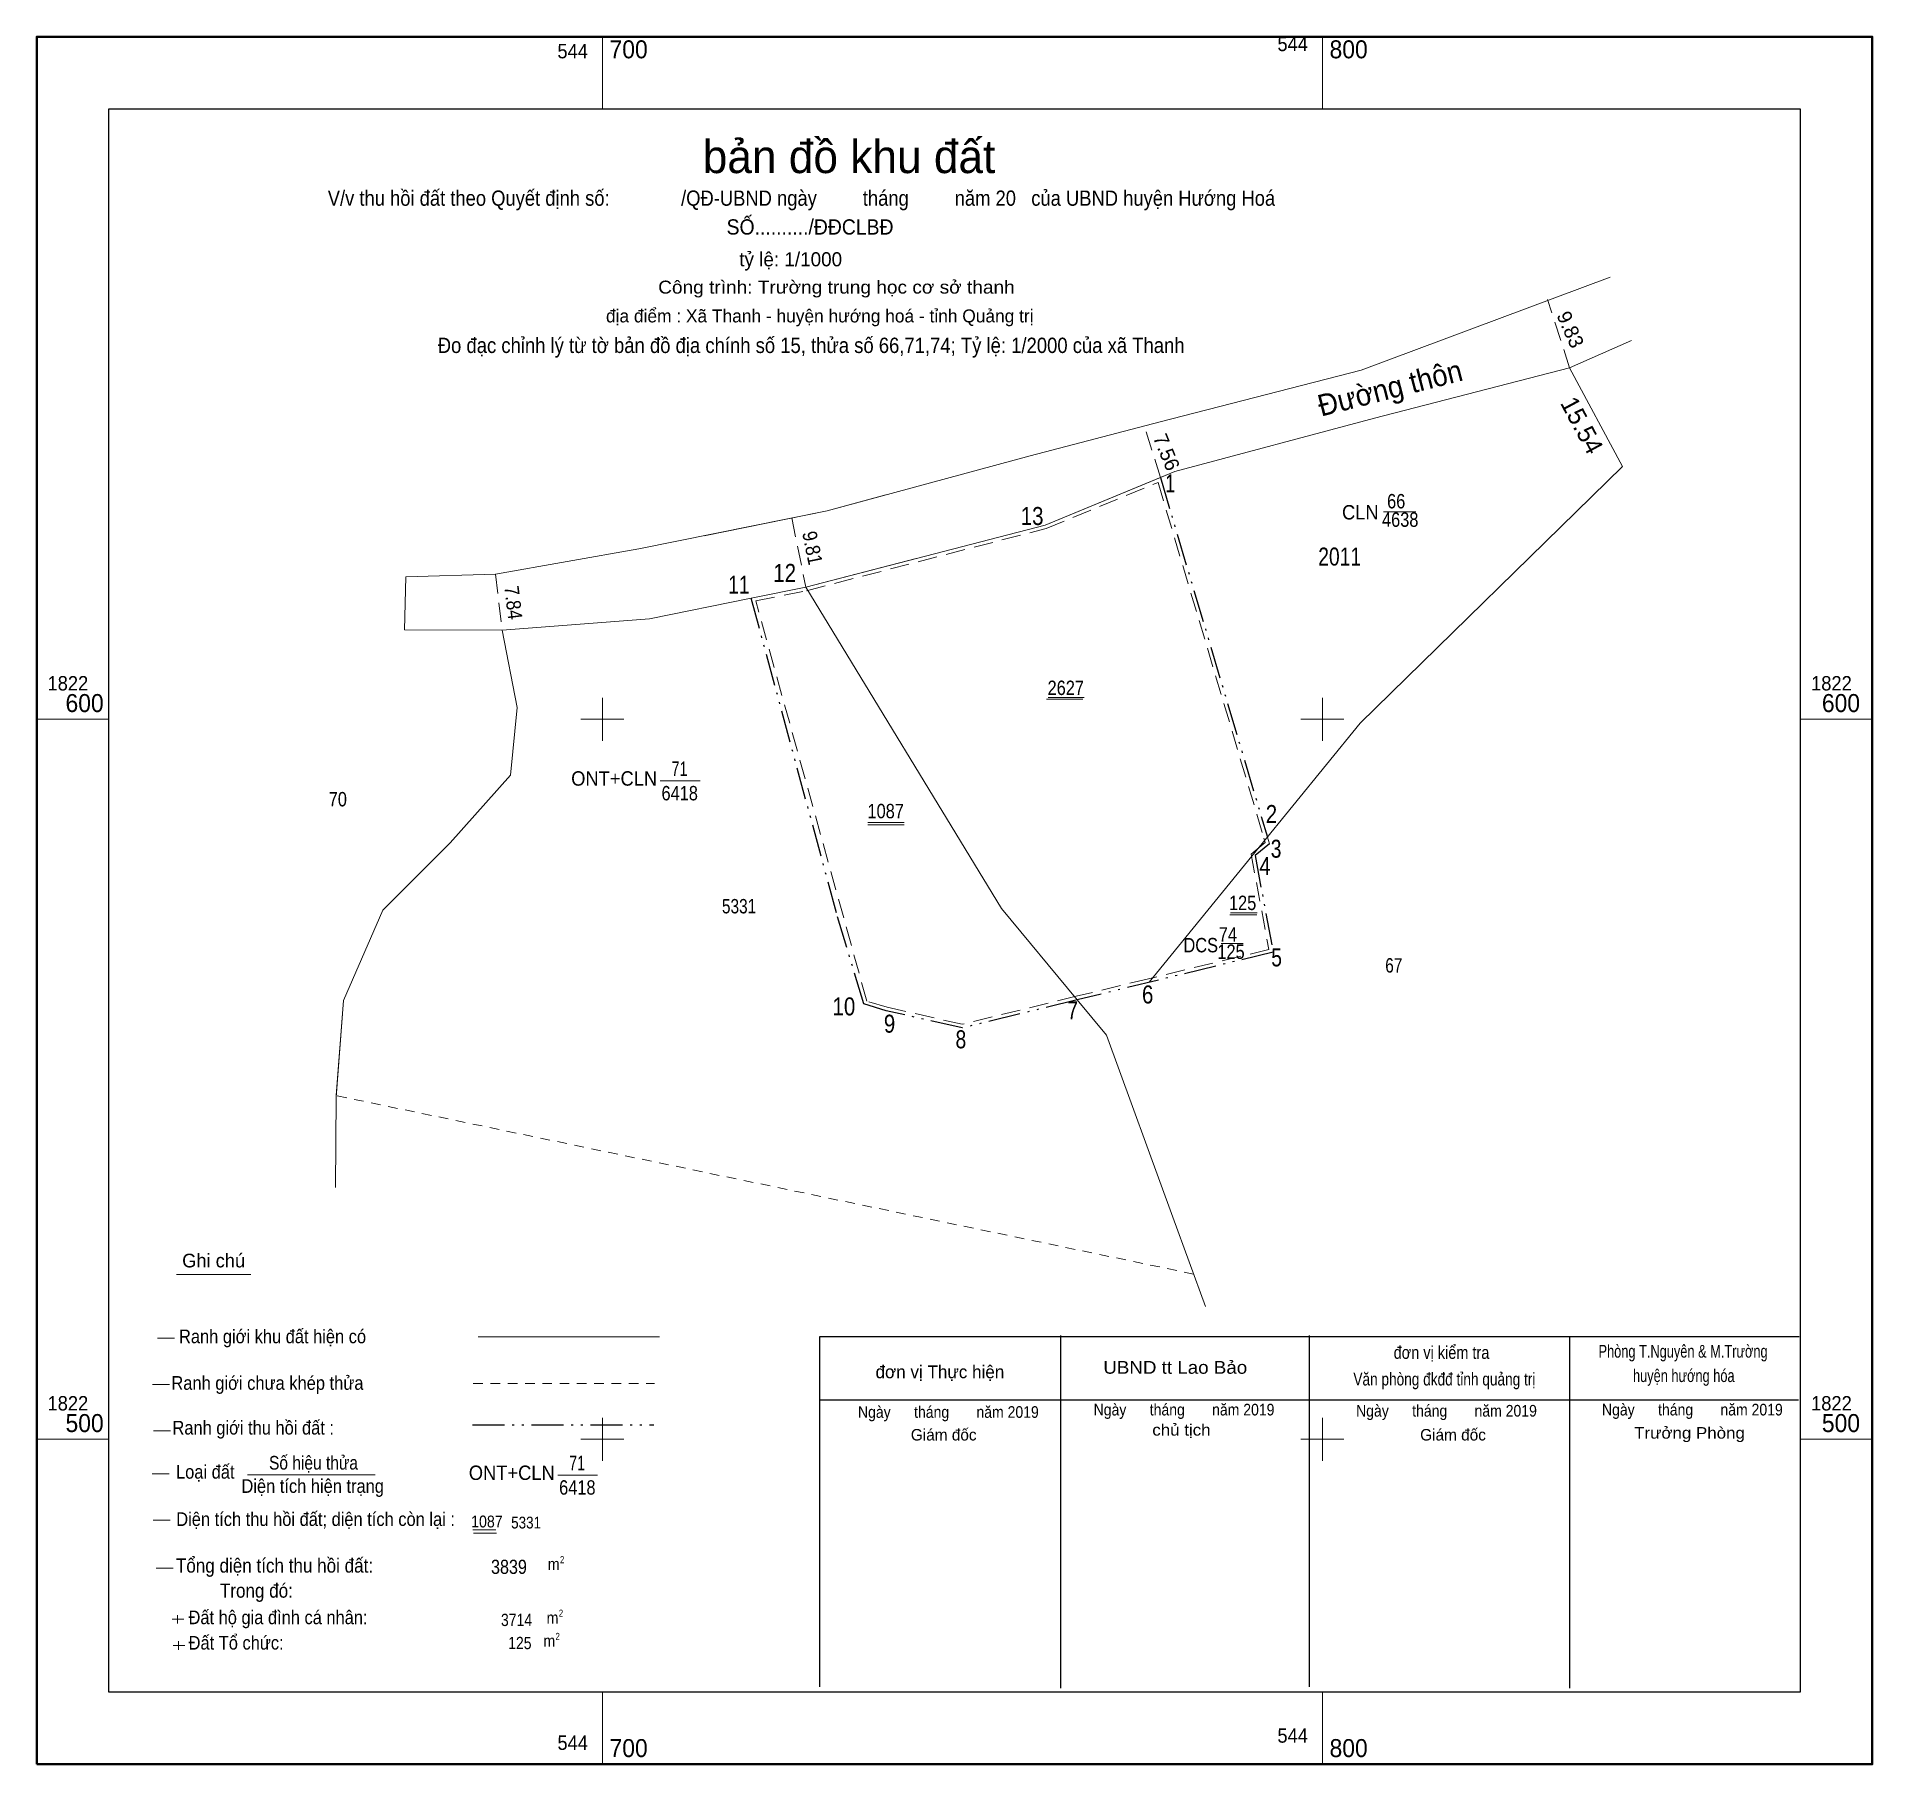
# Model space of a CAD drawing. Header units: metres. Extents: x 544006 to 544876, y 1822455 to 1822726.
# Drawn here: x 544621.4 to 544876.4, y 1822454.9 to 1822694.8 of the extents above; entities that cross this region are included whole.
import ezdxf
from ezdxf.enums import TextEntityAlignment as Align

# ---------------------------------------------------------------- set-up
doc = ezdxf.new("R2010")
doc.units = ezdxf.units.M
doc.header["$LTSCALE"] = 0.89
for name, pattern in [('DASH_DOUBLE_DOT', [9.2, 5, -1.2, 0.3, -1.2, 0.3, -1.2]), ('MEDIUM_DASHED', [4.5, 3, -1.5]), ('SHORT_DASHED', [2.7, 1.5, -1.2])]:
    doc.linetypes.add(name, pattern=pattern)
for name, color, linetype, lineweight in [('1', 7, 'MEDIUM_DASHED', 13), ('10', 7, 'Continuous', 13), ('13', 7, 'Continuous', 13), ('2', 7, 'Continuous', 13), ('22', 7, 'Continuous', 13), ('28', 7, 'SHORT_DASHED', 13), ('37', 7, 'Continuous', 13), ('63', 7, 'Continuous', 13)]:
    doc.layers.add(name, color=color, linetype=linetype, lineweight=lineweight)

msp = doc.modelspace()

# ---------------------------------------------------------------- texts
at = {"layer": '1'}
for s, height, width, p in [('2011', 2.5, 0.8, (544802.405, 1822621.35)), ('70', 2, 0.85, (544663.26, 1822587.9)), ('DCS', 2, 0.85, (544783.11, 1822567.63)), ('125', 2, 0.85, (544787.315, 1822566.72)), ('74', 2, 0.85, (544786.88, 1822569.12)), ('67', 2, 0.8, (544809.925, 1822564.82))]:
    msp.add_text(s, height=height, dxfattribs=dict(at, width=width)).set_placement(p, align=Align.CENTER)
at = {"layer": '10', "width": 0.95}
msp.add_text('Đường thôn', height=3, rotation=14.289, dxfattribs=at).set_placement((544809.77, 1822644.564), align=Align.CENTER)
at = {"layer": '10'}
msp.add_text('15.54', height=2.5, rotation=298.181, dxfattribs=at).set_placement((544834.953, 1822640.245), align=Align.CENTER)
for s, width, p in [('1087', 0.9, (544683.965, 1822487.76)), ('5331', 0.85, (544689.41, 1822487.61))]:
    msp.add_text(s, height=1.64, dxfattribs=dict(at, width=width)).set_placement(p, align=Align.CENTER)
at = {"layer": '2'}
for s, rotation, p in [('9.83', 293.891, (544833.537, 1822653.73)), ('7.56', 292.416, (544777.434, 1822636.721))]:
    msp.add_text(s, height=2, rotation=rotation, dxfattribs=at).set_placement(p, align=Align.CENTER)
for s, width, p in [('66', 0.85, (544810.255, 1822629.29)), ('CLN', 0.95, (544805.275, 1822627.75)), ('4638', 0.85, (544810.815, 1822626.73)), ('2627', 0.85, (544764.365, 1822603.37)), ('71', 0.75, (544710.72, 1822592.14)), ('ONT+CLN', 0.95, (544701.64, 1822590.78)), ('6418', 0.85, (544710.745, 1822588.74)), ('1087', 0.85, (544739.355, 1822586.25)), ('5331', 0.8, (544718.99, 1822573.04)), ('125', 0.85, (544788.925, 1822573.5)), ('71', 0.75, (544696.5, 1822495.71)), ('ONT+CLN', 0.95, (544687.42, 1822494.35)), ('6418', 0.85, (544696.525, 1822492.31))]:
    msp.add_text(s, height=2, dxfattribs=dict(at, width=width)).set_placement(p, align=Align.CENTER)
at = {"layer": '2', "width": 0.9}
for s, rotation, p in [('9.81', 281.47, (544728.206, 1822623.604)), ('7.84', 276.817, (544686.652, 1822616.074))]:
    msp.add_text(s, height=2, rotation=rotation, dxfattribs=at).set_placement(p, align=Align.CENTER)
at = {"layer": '37'}
for s, height, p in [('bản đồ khu đất', 4.593, (544734.265, 1822675.86)), ('tỷ lệ: 1/1000', 1.96, (544726.16, 1822662.91)), ('địa điểm : Xã Thanh - huyện hướng hoá - tỉnh Quảng trị', 1.8, (544730.2, 1822655.12)), ('Ghi chú', 1.897, (544646.015, 1822523.87)), ('đơn vị Thực hiện', 1.771, (544746.885, 1822508.48)), ('Giám đốc', 1.596, (544747.41, 1822499.83)), ('Giám đốc', 1.596, (544818.15, 1822499.83))]:
    msp.add_text(s, height=height, dxfattribs=at).set_placement(p, align=Align.CENTER)
for s, height, width, p in [(' V/v thu hồi đất theo Quyết định số:              /QĐ-UBND ngày         tháng         năm 20   của UBND huyện Hướng Hoá ', 2.12, 0.9, (544727.655, 1822671.32)), ('SỐ........../ĐĐCLBĐ', 2.119, 0.95, (544728.85, 1822667.32)), ('Công trình: Trường trung học cơ sở thanh', 1.8, 1.1, (544732.515, 1822659.12)), ('Đo đạc chỉnh lý từ tờ bản đồ địa chính số 15, thửa số 66,71,74; Tỷ lệ: 1/2000 của xã Thanh', 2.13, 0.9, (544729, 1822650.87)), ('Ranh giới khu đất hiện có', 1.896, 0.9, (544654.195, 1822513.34)), ('đơn vị kiểm tra', 1.771, 0.85, (544816.55, 1822511.17)), ('Phòng T.Nguyên & M.Trường ', 1.771, 0.75, (544850.345, 1822511.34)), ('UBND tt Lao Bảo', 1.771, 1.1, (544779.57, 1822509.1)), ('Ranh giới chưa khép thửa', 1.9, 0.9, (544653.485, 1822506.87)), ('Văn phòng đkđđ tỉnh quảng trị', 1.771, 0.8, (544816.95, 1822507.47)), ('huyện hướng hóa', 1.771, 0.75, (544850.2, 1822507.95)), ('Ngày      tháng       năm 2019', 1.618, 0.9, (544780.79, 1822503.31)), ('Ngày      tháng       năm 2019', 1.618, 0.9, (544817.24, 1822503.15)), ('Ngày      tháng       năm 2019', 1.618, 0.9, (544851.39, 1822503.31)), ('Ranh giới thu hồi đất :', 1.896, 0.9, (544651.51, 1822500.66)), ('Ngày      tháng       năm 2019', 1.618, 0.9, (544748.06, 1822502.98)), ('chủ tịch', 1.596, 1.1, (544780.43, 1822500.51)), ('Trưởng Phòng', 1.596, 1.1, (544850.995, 1822500.09)), ('Số hiệu thửa', 1.897, 0.85, (544659.88, 1822495.79)), ('Loại đất', 1.897, 0.9, (544644.85, 1822494.53)), ('Diện tích hiện trạng', 1.896, 0.9, (544659.77, 1822492.56)), ('Diện tích thu hồi đất; diện tích còn lại :', 1.897, 0.9, (544660.175, 1822487.96)), ('Tổng diện tích thu hồi đất:', 1.968, 0.9, (544654.465, 1822481.48)), ('m', 1.64, 0.9, (544693.25, 1822481.84)), ('2', 0.984, 0.8, (544694.415, 1822482.79)), ('Trong đó:', 1.968, 0.9, (544651.95, 1822478)), ('Đất hộ gia đình cá nhân:', 1.896, 0.9, (544654.955, 1822474.32)), ('m', 1.64, 0.9, (544693.08, 1822474.4)), ('2', 0.984, 0.8, (544694.255, 1822475.36)), ('Đất Tổ chức:', 1.896, 0.9, (544649.135, 1822470.79)), ('m', 1.64, 0.9, (544692.63, 1822471.18)), ('2', 0.984, 0.8, (544693.795, 1822472.13))]:
    msp.add_text(s, height=height, dxfattribs=dict(at, width=width)).set_placement(p, align=Align.CENTER)
at = {"layer": '37', "width": 0.85}
for s, height, p in [('3839', 1.97, (544684.54, 1822481.3)), ('3714', 1.71, (544685.92, 1822474.06)), ('125', 1.71, (544686.92, 1822470.85))]:
    msp.add_text(s, height=height, dxfattribs=at).set_placement(p)
at = {"layer": '63'}
for s, height, width, p in [('544', 2, 0.95, (544698, 1822691.8)), ('544', 2, 0.95, (544798, 1822692.8)), (' 1', 2.5, 0.75, (544779.58, 1822631.52)), (' 13', 2.5, 0.85, (544761.27, 1822626.98)), (' 11', 2.5, 0.8, (544720.45, 1822617.43)), (' 12', 2.5, 0.85, (544726.9, 1822619.08)), (' 2', 2.5, 0.85, (544793.72, 1822585.59)), (' 3', 2.5, 0.8, (544794.32, 1822580.77)), (' 4', 2.5, 0.85, (544792.83, 1822578.39)), (' 5', 2.5, 0.8, (544794.39, 1822565.68)), (' 10', 2.5, 0.85, (544735.13, 1822558.87)), (' 6', 2.5, 0.85, (544776.53, 1822560.53)), (' 9', 2.5, 0.85, (544740.68, 1822556.47)), (' 7', 2.5, 0.8, (544766.06, 1822558.32)), (' 8', 2.5, 0.8, (544750.54, 1822554.3)), ('544', 2, 0.95, (544798, 1822457.86)), ('544', 2, 0.95, (544698, 1822456.86))]:
    msp.add_text(s, height=height, dxfattribs=dict(at, width=width)).set_placement(p, align=Align.RIGHT)
at = {"layer": '63', "width": 0.95}
for s, height, p in [('700', 2.5, (544701, 1822691.8)), ('800', 2.5, (544801, 1822691.8)), ('1822', 2, (544622.94, 1822604)), ('1822', 2, (544867.88, 1822604)), ('600', 2.5, (544625.44, 1822601)), ('600', 2.5, (544869.38, 1822601)), ('1822', 2, (544622.94, 1822504)), ('1822', 2, (544867.88, 1822504)), ('500', 2.5, (544625.44, 1822501)), ('500', 2.5, (544869.38, 1822501)), ('700', 2.5, (544701, 1822455.86)), ('800', 2.5, (544801, 1822455.86))]:
    msp.add_text(s, height=height, dxfattribs=at).set_placement(p)

# ---------------------------------------------------------------- linework, layer by layer
at = {"layer": '1'}
msp.add_lwpolyline([(544777.18, 1822632.89), (544791.89, 1822583.48), (544792.07, 1822582.88), (544790.11, 1822581.28), (544792.57, 1822568.03), (544775.85, 1822563.96), (544765.83, 1822561.52), (544749.98, 1822557.64), (544739.57, 1822560), (544736.73, 1822560.86), (544721.31, 1822616.43), (544728.37, 1822617.86), (544761.66, 1822626.5)], close=True, dxfattribs=at)
at = {"layer": '10'}
for p, q in [((544791.23, 1822582.22), (544775.97, 1822563.47)), ((544787.16, 1822572.82), (544790.89, 1822572.82)), ((544787.22, 1822573.13), (544790.95, 1822573.13)), ((544765.95, 1822561.03), (544770, 1822556.13)), ((544779.24, 1822530.83), (544770, 1822556.13)), ((544783.77, 1822518.45), (544779.24, 1822530.83)), ((544682, 1822487.43), (544685.21, 1822487.43)), ((544682.11, 1822486.98), (544685.32, 1822486.98))]:
    msp.add_line(p, q, dxfattribs=at)
for points in [[(544834.34, 1822648.81), (544841.68, 1822635.11), (544805.26, 1822599.48), (544791.23, 1822582.22)], [(544728.26, 1822618.35), (544755.46, 1822573.73), (544765.95, 1822561.03), (544770, 1822556.13)], [(544686.09, 1822612.36), (544688.18, 1822601.62), (544687.25, 1822592.23), (544678.87, 1822582.85), (544669.49, 1822573.48), (544664.04, 1822560.92), (544663.02, 1822547.53), (544662.93, 1822534.98)], [(544686.09, 1822612.36), (544688.18, 1822601.62), (544687.25, 1822592.23), (544678.87, 1822582.85), (544669.49, 1822573.48), (544664.04, 1822560.92), (544663.04, 1822547.73)]]:
    msp.add_lwpolyline(points, dxfattribs=at)
at = {"layer": '13'}
msp.add_line((544785.97, 1822568.88), (544789, 1822568.88), dxfattribs=at)
at = {"layer": '2', "linetype": 'MEDIUM_DASHED'}
for p, q in [((544834.34, 1822648.81), (544831.28, 1822658.32)), ((544777.5, 1822633.56), (544775.29, 1822640.74)), ((544726.31, 1822627.96), (544728.26, 1822618.35)), ((544685.16, 1822620.14), (544686.09, 1822612.36))]:
    msp.add_line(p, q, dxfattribs=at)
at = {"layer": '2', "linetype": 'DASH_DOUBLE_DOT', "lineweight": 25}
for p, q in [((544777.5, 1822633.56), (544792.37, 1822583.62)), ((544793.15, 1822567.66), (544765.95, 1822561.03)), ((544681.97, 1822502.01), (544707.15, 1822502.01))]:
    msp.add_line(p, q, dxfattribs=at)
at = {"layer": '2'}
for p, q in [((544808.5, 1822628.82), (544812.98, 1822628.82)), ((544720.68, 1822616.81), (544728.26, 1822618.35)), ((544761.71, 1822602.79), (544766.73, 1822602.79)), ((544761.9, 1822603.01), (544766.92, 1822603.01)), ((544708.03, 1822591.44), (544713.57, 1822591.44)), ((544736.86, 1822585.67), (544741.91, 1822585.67)), ((544736.86, 1822585.33), (544741.91, 1822585.33)), ((544693.81, 1822495.01), (544699.35, 1822495.01))]:
    msp.add_line(p, q, dxfattribs=at)
at = {"layer": '2', "linetype": 'DASH_DOUBLE_DOT'}
msp.add_line((544792.37, 1822583.62), (544792.64, 1822582.7), dxfattribs=at)
at = {"layer": '2', "linetype": 'SHORT_DASHED'}
msp.add_line((544682.06, 1822507.74), (544707.24, 1822507.74), dxfattribs=at)
at = {"layer": '2', "linetype": 'DASH_DOUBLE_DOT', "lineweight": 25}
for points in [[(544765.95, 1822561.03), (544749.98, 1822557.13), (544739.44, 1822559.52), (544736.32, 1822560.46), (544732.52, 1822573.1), (544720.68, 1822616.81)], [(544792.64, 1822582.7), (544790.66, 1822581.08), (544793.15, 1822567.66)]]:
    msp.add_lwpolyline(points, dxfattribs=at)
at = {"layer": '22'}
for p, q in [((544834.34, 1822648.81), (544842.95, 1822652.62)), ((544834.34, 1822648.81), (544842.95, 1822652.62)), ((544759.44, 1822636.57), (544731.23, 1822628.95)), ((544759.44, 1822636.57), (544731.23, 1822628.95)), ((544739.38, 1822631.15), (544731.23, 1822628.95)), ((544731.23, 1822628.95), (544714.14, 1822625.5)), ((544728.26, 1822618.35), (544761.5, 1822626.98)), ((544728.26, 1822618.35), (544743.58, 1822622.33)), ((544672.7, 1822619.8), (544672.5, 1822612.43)), ((544672.5, 1822612.43), (544686.09, 1822612.36)), ((544672.5, 1822612.43), (544686.09, 1822612.36))]:
    msp.add_line(p, q, dxfattribs=at)
for points in [[(544839.96, 1822661.39), (544805.4, 1822648.48), (544777.47, 1822641.3), (544759.44, 1822636.57)], [(544839.96, 1822661.39), (544805.4, 1822648.48), (544777.47, 1822641.3), (544759.44, 1822636.57)], [(544728.26, 1822618.35), (544761.5, 1822626.98), (544779.51, 1822634.39), (544807.25, 1822641.8), (544834.34, 1822648.81)], [(544779.51, 1822634.39), (544807.25, 1822641.8), (544834.34, 1822648.81)], [(544761.5, 1822626.98), (544777.5, 1822633.56), (544779.51, 1822634.39)], [(544731.23, 1822628.95), (544705.09, 1822623.67), (544685.16, 1822620.14), (544672.7, 1822619.8)], [(544731.23, 1822628.95), (544705.09, 1822623.67), (544685.16, 1822620.14), (544672.7, 1822619.8)], [(544686.09, 1822612.36), (544706.55, 1822613.95), (544720.68, 1822616.81)]]:
    msp.add_lwpolyline(points, dxfattribs=at)
at = {"layer": '28'}
msp.add_line((544782.12, 1822522.95), (544663.04, 1822547.73), dxfattribs=at)
at = {"layer": '37'}
for p, q in [((544640.86, 1822522.89), (544651.17, 1822522.89)), ((544640.57, 1822514.06), (544638.21, 1822514.06)), ((544682.77, 1822514.21), (544707.95, 1822514.21)), ((544639.86, 1822507.59), (544637.5, 1822507.59)), ((544640.01, 1822501.18), (544637.64, 1822501.18)), ((544639.85, 1822495.18), (544637.48, 1822495.18)), ((544650.71, 1822495.07), (544668.43, 1822495.07)), ((544639.97, 1822488.77), (544637.61, 1822488.77)), ((544640.4, 1822482.09), (544638.05, 1822482.09)), ((544640.25, 1822475), (544641.86, 1822475)), ((544640.99, 1822475.58), (544640.99, 1822474.41)), ((544641.11, 1822471.95), (544641.11, 1822470.77)), ((544640.39, 1822471.37), (544641.99, 1822471.37))]:
    msp.add_line(p, q, dxfattribs=at)
at = {"layer": '37', "lineweight": 25}
for p, q in [((544866.21, 1822514.25), (544730.14, 1822514.25)), ((544730.14, 1822514.25), (544730.14, 1822465.62)), ((544763.63, 1822514.42), (544763.63, 1822465.45)), ((544798.16, 1822514.43), (544798.16, 1822465.63)), ((544834.33, 1822514.25), (544834.33, 1822465.45)), ((544866.14, 1822505.44), (544730.14, 1822505.44))]:
    msp.add_line(p, q, dxfattribs=at)
at = {"layer": '37'}
msp.add_lwpolyline([(544866.38, 1822464.86), (544631.44, 1822464.86), (544631.44, 1822684.8), (544866.38, 1822684.8)], close=True, dxfattribs=at)
at = {"layer": '63'}
for p, q in [((544700, 1822684.8), (544700, 1822694.8)), ((544800, 1822684.8), (544800, 1822694.8)), ((544700, 1822597), (544700, 1822603)), ((544800, 1822597), (544800, 1822603)), ((544621.44, 1822600), (544631.44, 1822600)), ((544697, 1822600), (544703, 1822600)), ((544797, 1822600), (544803, 1822600)), ((544866.38, 1822600), (544876.38, 1822600)), ((544700, 1822497), (544700, 1822503)), ((544800, 1822497), (544800, 1822503)), ((544621.44, 1822500), (544631.44, 1822500)), ((544697, 1822500), (544703, 1822500)), ((544797, 1822500), (544803, 1822500)), ((544866.38, 1822500), (544876.38, 1822500)), ((544700, 1822454.86), (544700, 1822464.86)), ((544800, 1822454.86), (544800, 1822464.86))]:
    msp.add_line(p, q, dxfattribs=at)
at = {"layer": '63', "lineweight": 40}
msp.add_lwpolyline([(544621.44, 1822454.86), (544621.44, 1822694.8), (544876.38, 1822694.8), (544876.38, 1822454.86)], close=True, dxfattribs=at)
at = {"layer": '63', "lineweight": 25}
msp.add_lwpolyline([(544631.44, 1822464.86), (544631.44, 1822684.8), (544866.38, 1822684.8), (544866.38, 1822464.86)], close=True, dxfattribs=at)

msp.set_redraw_order([(e.dxf.handle, doc.entitydb.next_handle()) for e in msp.query("TEXT MTEXT ATTDEF DIMENSION ARC_DIMENSION")])  # texts and dimensions are drawn at this point

doc.saveas('drawing.dxf')
